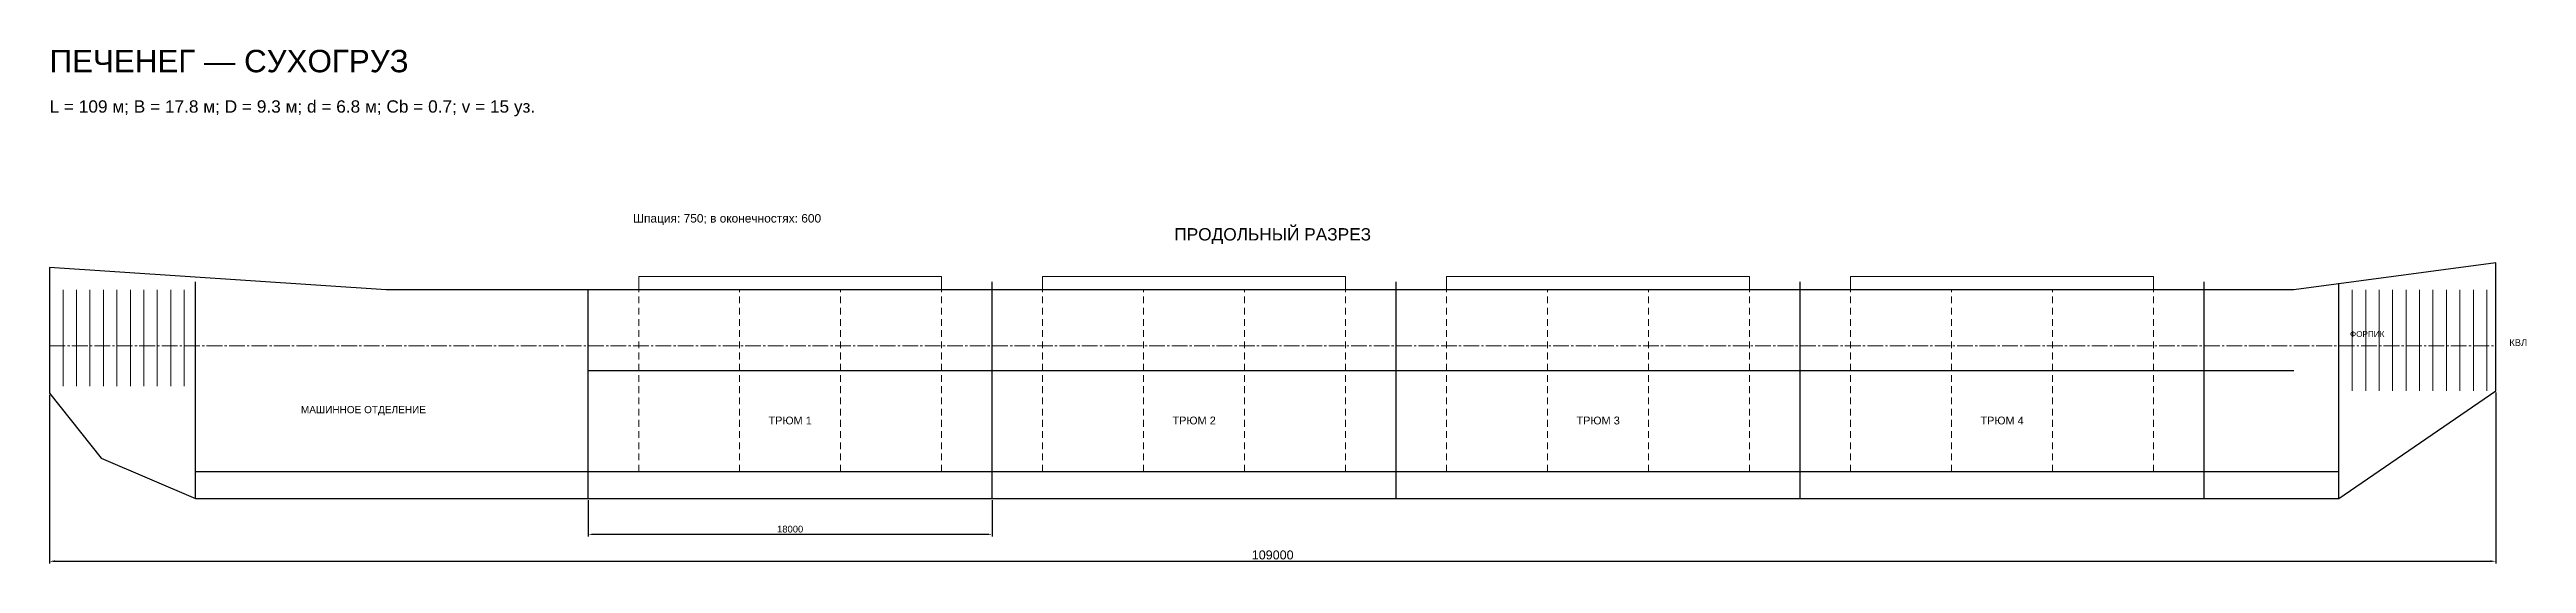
# Model space of a CAD drawing. Header units: millimetres. Extents: x -800 to 110364, y 12297 to 117015.
# Drawn here: x 0 to 110364, y 94100 to 117015 of the extents above; entities that cross this region are included whole.
import ezdxf
from ezdxf.enums import TextEntityAlignment as Align

# ---------------------------------------------------------------- set-up
doc = ezdxf.new("R2010")
doc.units = ezdxf.units.MM
doc.linetypes.add('AXIS', pattern=[1000, 700, -100, 100, -100])
doc.linetypes.add('HIDDEN_P', pattern=[500, 300, -200])
for name, color, linetype, lineweight in [('00_TITLE_TEXT', 7, 'Continuous', 13), ('01_PROFILE_AXIS', 30, 'AXIS', 13), ('01_PROFILE_DIM', 2, 'Continuous', 13), ('01_PROFILE_HIDDEN', 8, 'HIDDEN_P', 13), ('01_PROFILE_HULL', 4, 'Continuous', 30), ('01_PROFILE_STRONG', 5, 'Continuous', 30), ('01_PROFILE_STRUCT', 7, 'Continuous', 20), ('01_PROFILE_TEXT', 7, 'Continuous', 13)]:
    doc.layers.add(name, color=color, linetype=linetype, lineweight=lineweight)
doc.styles.add('RU', font='arial.ttf')
doc.dimstyles.get("Standard").update_dxf_attribs({"dimtxt": 2.5, "dimasz": 2.5, "dimexe": 1.25, "dimexo": 0.625, "dimtad": 1, "dimtxsty": 'Standard', "dimcen": 2.5, "dimazin": 3, "dimtfac": 1, "dimtmove": 0, "dimatfit": 3, "dimarcsym": 0})

msp = doc.modelspace()

# ---------------------------------------------------------------- texts
at = {"layer": '00_TITLE_TEXT', "style": 'RU'}
for s, height, p in [('ПЕЧЕНЕГ — СУХОГРУЗ', 1000, (0, 116000)), ('L = 109 м; B = 17.8 м; D = 9.3 м; d = 6.8 м; Cb = 0.7; v = 15 уз.', 550, (0, 114200))]:
    msp.add_text(s, height=height, dxfattribs=at).set_placement(p)
at = {"layer": '01_PROFILE_TEXT', "style": 'RU'}
for s, height, p in [('Шпация: 750; в оконечностях: 600', 380, (26000, 109300)), ('ФОРПИК', 260, (102500, 104200)), ('КВЛ', 300, (109600, 103800)), ('МАШИННОЕ ОТДЕЛЕНИЕ', 320, (11200, 100800))]:
    msp.add_text(s, height=height, dxfattribs=at).set_placement(p)
for s, height, p in [('ПРОДОЛЬНЫЙ РАЗРЕЗ', 550, (54500, 108500)), ('ТРЮМ 1', 350, (33000, 100300)), ('ТРЮМ 2', 350, (51000, 100300)), ('ТРЮМ 3', 350, (69000, 100300)), ('ТРЮМ 4', 350, (87000, 100300))]:
    msp.add_text(s, height=height, dxfattribs=at).set_placement(p, align=Align.CENTER)

# ---------------------------------------------------------------- dimensions: what is measured, and where the dimension line sits
at = {"layer": '01_PROFILE_DIM'}
for base, p1, p2, override in [((0, 94200), (0, 101700), (109000, 101800), {"dimtxt": 400, "dimasz": 240, "dimexe": 100, "dimexo": 80, "dimgap": 80, "dimtad": 1, "dimdec": 1, "dimzin": 8, "dimtxsty": 'RU', "dimclrd": 2, "dimclre": 2, "dimclrt": 7}), ((24000, 95400), (24000, 97000), (42000, 97000), {"dimtxt": 300, "dimasz": 180, "dimexe": 100, "dimexo": 80, "dimgap": 80, "dimtad": 1, "dimdec": 1, "dimzin": 8, "dimtxsty": 'RU', "dimclrd": 2, "dimclre": 2, "dimclrt": 7})]:
    msp.add_linear_dim(base=base, p1=p1, p2=p2, dimstyle='Standard', override=override, dxfattribs=at).render()

# ---------------------------------------------------------------- linework, layer by layer
at = {"layer": '01_PROFILE_AXIS'}
msp.add_line((0, 103800), (109000, 103800), dxfattribs=at)
at = {"layer": '01_PROFILE_HIDDEN'}
for p, q in [((26250, 98200), (26250, 106300)), ((30750, 98200), (30750, 106300)), ((35250, 98200), (35250, 106300)), ((39750, 98200), (39750, 106300)), ((44250, 98200), (44250, 106300)), ((48750, 98200), (48750, 106300)), ((53250, 98200), (53250, 106300)), ((57750, 98200), (57750, 106300)), ((62250, 98200), (62250, 106300)), ((66750, 98200), (66750, 106300)), ((71250, 98200), (71250, 106300)), ((75750, 98200), (75750, 106300)), ((80250, 98200), (80250, 106300)), ((84750, 98200), (84750, 106300)), ((89250, 98200), (89250, 106300)), ((93750, 98200), (93750, 106300)), ((26250, 102700), (39750, 102700)), ((44250, 102700), (57750, 102700)), ((62250, 102700), (75750, 102700)), ((80250, 102700), (93750, 102700))]:
    msp.add_line(p, q, dxfattribs=at)
at = {"layer": '01_PROFILE_HULL'}
for p, q in [((24000, 102700), (100000, 102700)), ((6500, 98200), (102000, 98200))]:
    msp.add_line(p, q, dxfattribs=at)
msp.add_lwpolyline([(0, 101700), (2300, 98800), (6500, 97000), (102000, 97000), (109000, 101800), (109000, 107500), (100000, 106300), (15000, 106300), (0, 107300)], close=True, dxfattribs=at)
at = {"layer": '01_PROFILE_STRONG'}
for p, q in [((6500, 97000), (6500, 106656)), ((24000, 97000), (24000, 106300)), ((42000, 97000), (42000, 106656)), ((60000, 97000), (60000, 106656)), ((78000, 97000), (78000, 106656)), ((96000, 97000), (96000, 106656)), ((102000, 97000), (102000, 106600))]:
    msp.add_line(p, q, dxfattribs=at)
at = {"layer": '01_PROFILE_STRUCT'}
for p, q in [((0, 102000), (0, 106300)), ((600, 102000), (600, 106300)), ((1200, 102000), (1200, 106300)), ((1800, 102000), (1800, 106300)), ((2400, 102000), (2400, 106300)), ((3000, 102000), (3000, 106300)), ((3600, 102000), (3600, 106300)), ((4200, 102000), (4200, 106300)), ((4800, 102000), (4800, 106300)), ((5400, 102000), (5400, 106300)), ((6000, 102000), (6000, 106300)), ((102000, 101800), (102000, 106300)), ((102600, 101800), (102600, 106300)), ((103200, 101800), (103200, 106300)), ((103800, 101800), (103800, 106300)), ((104400, 101800), (104400, 106300)), ((105000, 101800), (105000, 106300)), ((105600, 101800), (105600, 106300)), ((106200, 101800), (106200, 106300)), ((106800, 101800), (106800, 106300)), ((107400, 101800), (107400, 106300)), ((108000, 101800), (108000, 106300)), ((108600, 101800), (108600, 106300))]:
    msp.add_line(p, q, dxfattribs=at)
for points in [[(26250, 106300), (26250, 106900), (39750, 106900), (39750, 106300)], [(44250, 106300), (44250, 106900), (57750, 106900), (57750, 106300)], [(62250, 106300), (62250, 106900), (75750, 106900), (75750, 106300)], [(80250, 106300), (80250, 106900), (93750, 106900), (93750, 106300)]]:
    msp.add_lwpolyline(points, dxfattribs=at)

msp.set_redraw_order([(e.dxf.handle, doc.entitydb.next_handle()) for e in msp.query("TEXT MTEXT ATTDEF DIMENSION ARC_DIMENSION")])  # texts and dimensions are drawn at this point

doc.saveas('drawing.dxf')
